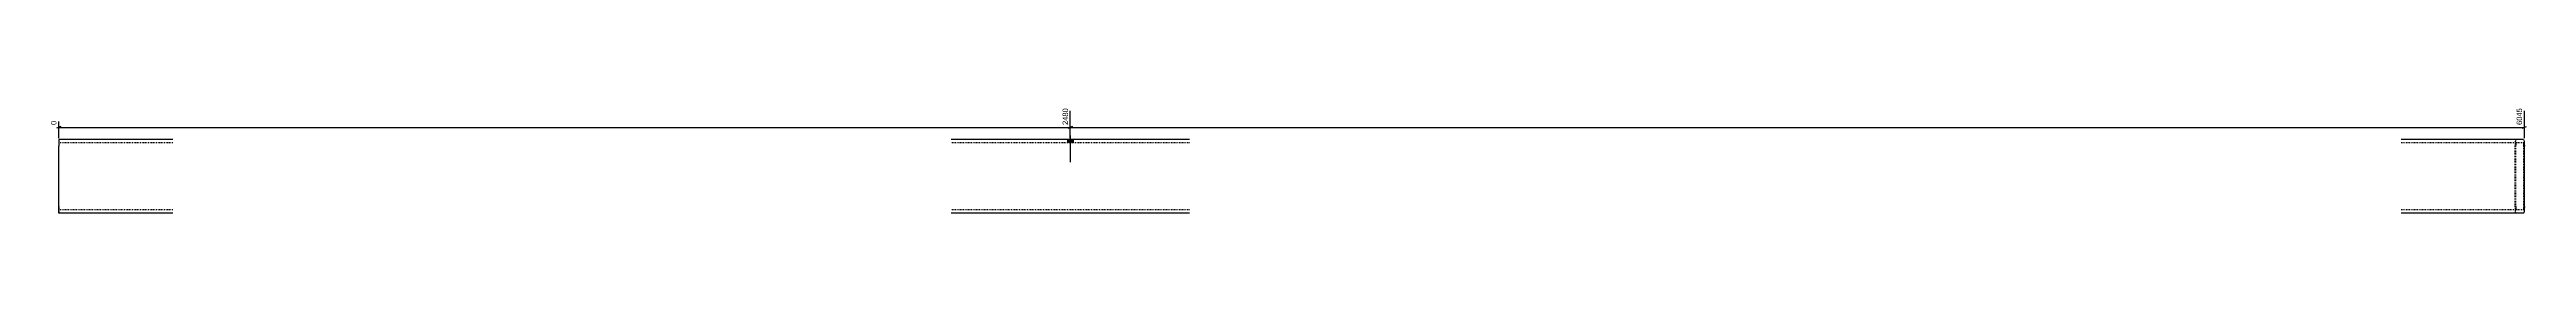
# Model space of a CAD drawing. Header units: millimetres. Extents: x 10 to 18377, y 8 to 303.
# Drawn here: x 12304 to 18377, y 10 to 263 of the extents above; entities that cross this region are included whole.
import ezdxf

# ---------------------------------------------------------------- set-up
doc = ezdxf.new("R2010")
doc.units = ezdxf.units.MM
doc.linetypes.add('DXK_LINE_DOT2', pattern=[3.9198, 1.9599, -1.9599])
doc.layers.add('MÅLSÆTNING', color=7, linetype='Continuous')
doc.layers.add('STÅL', color=7, linetype='Continuous')
doc.styles.add('Arial Narrow', font='ARIALN.TTF', dxfattribs={"height": 0.2})

msp = doc.modelspace()

# ---------------------------------------------------------------- hatches: boundary and pattern name
at = {"layer": 'STÅL', "linetype": 'Continuous'}
msp.add_hatch(color=3, dxfattribs=at).paths.add_polyline_path([(14813.9, 190.5), (14799.9, 190.5), (14799.9, 182.5), (14813.9, 182.5)])

# ---------------------------------------------------------------- linework, layer by layer
at = {"layer": 'MÅLSÆTNING', "color": 7, "linetype": 'Continuous'}
for p, q in [((14806.9, 194), (14806.9, 260.3)), ((14806.9, 194), (14806.9, 260.3)), ((18371.5, 194), (18371.5, 260.3)), ((12332.1, 222.3), (12321.6, 218.1)), ((12326.9, 194), (12326.9, 234.7)), ((12326.9, 220.2), (14806.9, 220.2)), ((14812.1, 222.3), (14801.6, 218.1)), ((14801.6, 218.1), (14812.1, 222.3)), ((14806.9, 220.2), (18371.5, 220.2)), ((18366.2, 218.1), (18376.7, 222.3))]:
    msp.add_line(p, q, dxfattribs=at)
at = {"layer": 'STÅL', "color": 2, "linetype": 'Continuous'}
for p, q in [((12326.9, 190.5), (12326.9, 174.5)), ((12606.9, 190.5), (12326.9, 190.5)), ((15098.9, 190.5), (14514.9, 190.5)), ((18369.5, 190.5), (18069.4, 190.5)), ((18369.5, 190.5), (18370.2, 189.3)), ((18370.2, 189.3), (18370.9, 185.8)), ((18370.9, 185.8), (18371.3, 180.6)), ((12326.9, 26.5), (12326.9, 174.5)), ((18371.3, 180.6), (18371.5, 174.5)), ((18371.5, 26.5), (18371.5, 174.5)), ((12326.9, 10.5), (12326.9, 26.5)), ((12606.9, 10.5), (12326.9, 10.5)), ((15098.9, 10.5), (14514.9, 10.5)), ((18369.5, 10.5), (18069.4, 10.5)), ((18370.2, 11.7), (18369.5, 10.5)), ((18370.9, 15.2), (18370.2, 11.7)), ((18371.3, 20.4), (18370.9, 15.2)), ((18371.5, 26.5), (18371.3, 20.4))]:
    msp.add_line(p, q, dxfattribs=at)
at = {"layer": 'STÅL', "color": 7, "linetype": 'DXK_LINE_DOT2'}
for p, q in [((12326.9, 190.5), (12326.9, 185.8)), ((12606.9, 182.5), (12326.9, 182.5)), ((15098.9, 182.5), (14514.9, 182.5)), ((18369.5, 182.5), (18069.4, 182.5)), ((18349.5, 180.6), (18349.9, 185.8)), ((18349.9, 185.8), (18350.6, 189.3)), ((18350.6, 189.3), (18351.3, 190.5)), ((18350.9, 181.9), (18351.3, 182.5)), ((18369.9, 181.9), (18369.5, 182.5)), ((18349.4, 174.5), (18349.5, 180.6)), ((18349.4, 26.5), (18349.4, 174.5)), ((18350.4, 177.6), (18350.3, 174.5)), ((18350.3, 26.5), (18350.3, 174.5)), ((18350.6, 180.2), (18350.4, 177.6)), ((18350.6, 180.2), (18350.7, 180.6)), ((18350.7, 180.6), (18350.9, 181.9)), ((18370.2, 180.2), (18369.9, 181.9)), ((18370.4, 177.6), (18370.2, 180.2)), ((18370.5, 174.5), (18370.4, 177.6)), ((18370.5, 26.5), (18370.5, 174.5)), ((12326.9, 26.5), (12326.9, 11.7)), ((12606.9, 18.5), (12326.9, 18.5)), ((15098.9, 18.5), (14514.9, 18.5)), ((18369.5, 18.5), (18069.4, 18.5)), ((18349.5, 20.4), (18349.4, 26.5)), ((18349.9, 15.2), (18349.5, 20.4)), ((18350.6, 11.7), (18349.9, 15.2)), ((18350.3, 26.5), (18350.4, 23.4)), ((18350.4, 23.4), (18350.6, 20.8)), ((18350.6, 20.8), (18350.9, 19.1)), ((18351.3, 10.5), (18350.6, 11.7)), ((18350.9, 19.1), (18351.3, 18.5)), ((18369.5, 18.5), (18369.9, 19.1)), ((18369.9, 19.1), (18370.2, 20.8)), ((18370.2, 20.8), (18370.4, 23.4)), ((18370.4, 23.4), (18370.5, 26.5))]:
    msp.add_line(p, q, dxfattribs=at)
at = {"layer": 'STÅL', "color": 3, "linetype": 'Continuous'}
for p, q in [((14799.9, 190.5), (14799.9, 182.5)), ((14806.9, 200.5), (14806.9, 135.5)), ((14813.9, 190.5), (14813.9, 182.5))]:
    msp.add_line(p, q, dxfattribs=at)

# ---------------------------------------------------------------- next in the draw order: wipeouts: each hides what was drawn before it
at = {"color": 0, "linetype": 'Continuous'}
for points in [[(14804.1, 263.1), (14784.5, 263.1), (14784.5, 223.3), (14804.1, 223.3)], [(18368.7, 263.1), (18349.1, 263.1), (18349.1, 223.3), (18368.7, 223.3)], [(12324.1, 237.5), (12304.5, 237.5), (12304.5, 223.3), (12324.1, 223.3)]]:
    msp.add_wipeout(points, dxfattribs=at).dxf.layer = 'MÅLSÆTNING'

# ---------------------------------------------------------------- next in the draw order: texts
at = {"layer": 'MÅLSÆTNING', "color": 3, "linetype": 'Continuous', "style": 'Arial Narrow'}
for s, height, p in [('2480', 13.36, (14801.3, 226.1)), ('6045', 13.36, (18365.9, 226.1)), ('0', 13.4, (12321.3, 226.1))]:
    msp.add_text(s, height=height, rotation=90.00021, dxfattribs=at).set_placement(p)

doc.saveas('drawing.dxf')
